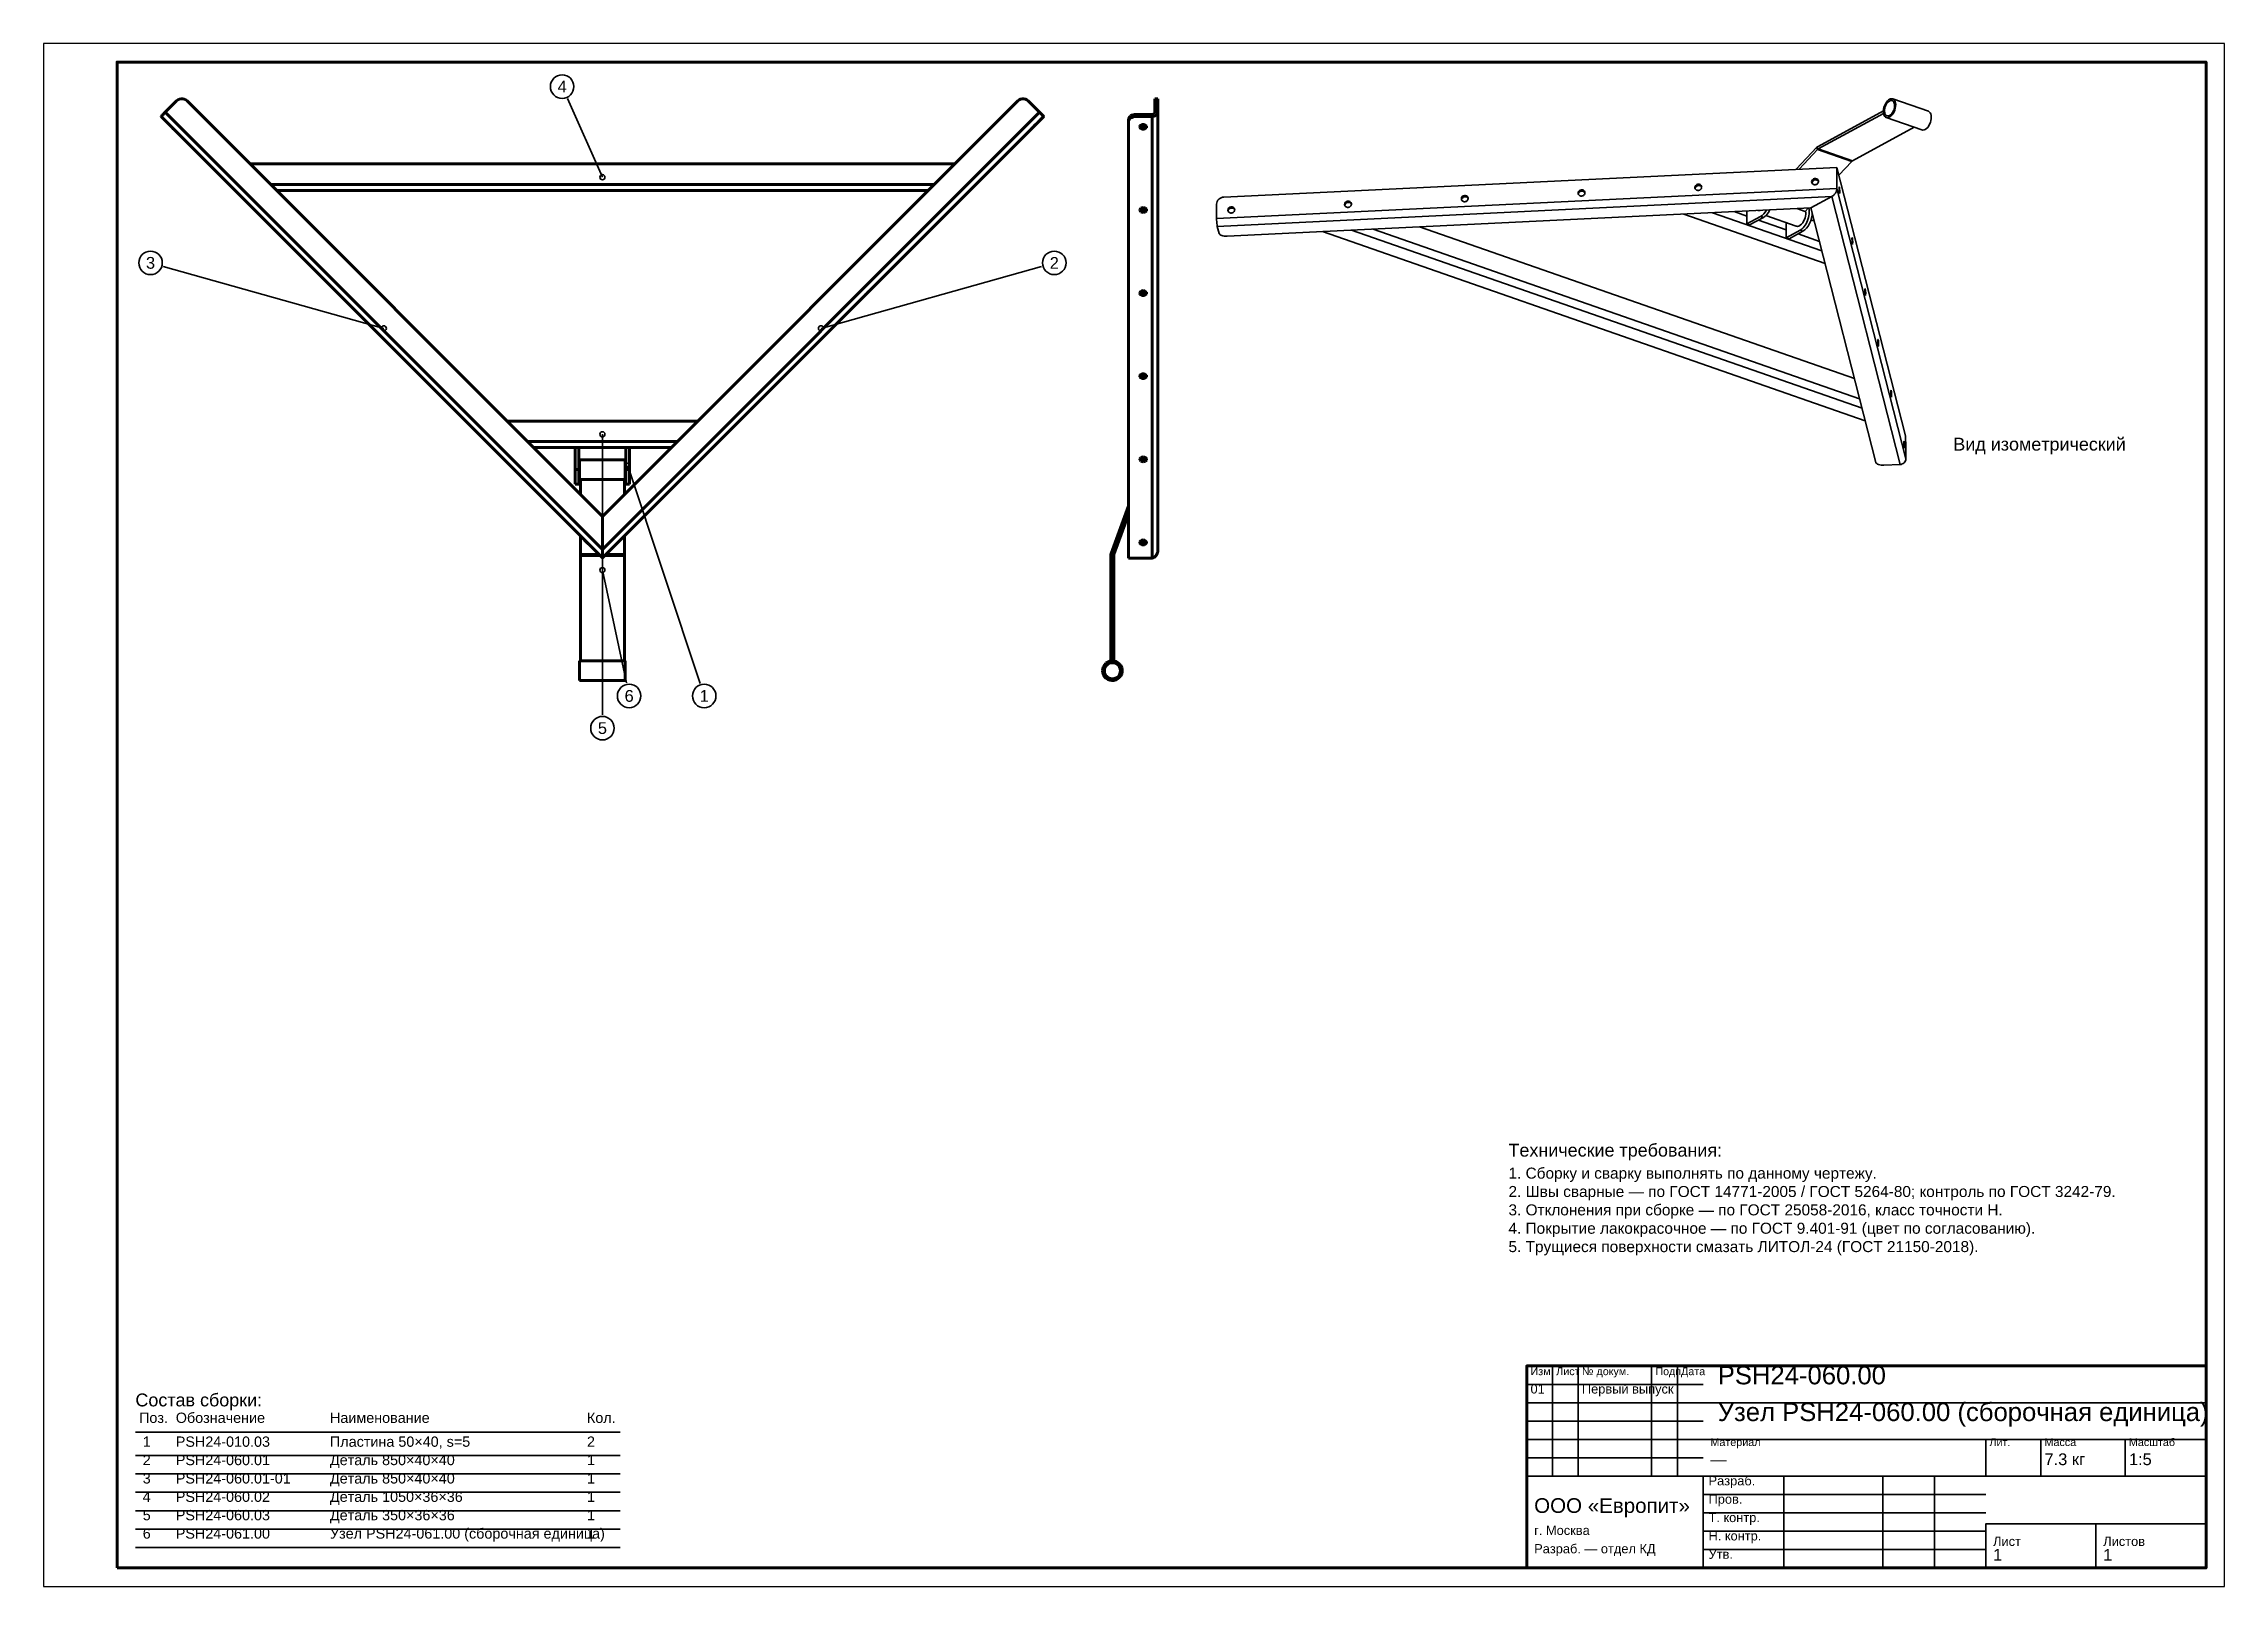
# Model space of a CAD drawing. Header units: millimetres. Extents: x 0 to 594, y 0 to 420.
import ezdxf
from ezdxf.enums import TextEntityAlignment as Align

# ---------------------------------------------------------------- set-up
doc = ezdxf.new("R2010")
doc.units = ezdxf.units.MM
doc.styles.add('GOST', font='Arial')

msp = doc.modelspace()

# ---------------------------------------------------------------- texts
at = {"color": 7, "style": 'GOST'}
for s, p in [('4', (141.23, 408.3)), ('3', (29.12, 360.32)), ('2', (275.29, 360.32)), ('6', (159.49, 242.42)), ('1', (179.93, 242.41)), ('5', (152.21, 233.64))]:
    msp.add_text(s, height=3.2, dxfattribs=at).set_placement(p, align=Align.MIDDLE)
at = {"color": 3, "style": 'GOST'}
for s, height, p in [('Вид изометрический', 3.5, (520.16, 309.21)), ('Технические требования:', 3.5, (399, 117)), ('1. Сборку и сварку выполнять по данному чертежу.', 3, (399, 111)), ('2. Швы сварные — по ГОСТ 14771-2005 / ГОСТ 5264-80; контроль по ГОСТ 3242-79.', 3, (399, 106)), ('3. Отклонения при сборке — по ГОСТ 25058-2016, класс точности Н.', 3, (399, 101)), ('4. Покрытие лакокрасочное — по ГОСТ 9.401-91 (цвет по согласованию).', 3, (399, 96)), ('5. Трущиеся поверхности смазать ЛИТОЛ-24 (ГОСТ 21150-2018).', 3, (399, 91)), ('Изм.', 2.1, (405, 57.5)), ('Лист', 2.1, (412, 57.5)), ('№ докум.', 2.1, (419, 57.5)), ('Подп.', 2.1, (439, 57.5)), ('Дата', 2.1, (446, 57.5)), ('PSH24-060.00', 5, (456, 55)), ('01', 2.5, (405, 52.5)), ('Первый выпуск', 2.5, (419, 52.5)), ('Состав сборки:', 3.5, (25, 49)), ('Узел PSH24-060.00 (сборочная единица)', 5, (456, 45)), ('Поз.', 2.8, (26, 44.5)), ('Обозначение', 2.8, (36, 44.5)), ('Наименование', 2.8, (78, 44.5)), ('Кол.', 2.8, (148, 44.5)), ('2', 2.8, (27, 33)), ('1', 2.8, (27, 38)), ('PSH24-010.03', 2.8, (36, 38)), ('PSH24-060.01', 2.8, (36, 33)), ('Деталь 850×40×40', 2.8, (78, 33)), ('Пластина 50×40, s=5', 2.8, (78, 38)), ('2', 2.8, (148, 38)), ('1', 2.8, (148, 33)), ('Материал', 2.1, (454, 38.2)), ('Лит.', 2.1, (530, 38.2)), ('7.3 кг', 3.2, (545, 33)), ('Масса', 2.1, (545, 38.2)), ('Масштаб', 2.1, (568, 38.2)), ('1:5', 3.2, (568, 33)), ('3', 2.8, (27, 28)), ('PSH24-060.01-01', 2.8, (36, 28)), ('Деталь 850×40×40', 2.8, (78, 28)), ('1', 2.8, (148, 28)), ('Разраб.', 2.5, (453.5, 27.5)), ('—', 3.2, (454, 33)), ('4', 2.8, (27, 23)), ('PSH24-060.02', 2.8, (36, 23)), ('Деталь 1050×36×36', 2.8, (78, 23)), ('1', 2.8, (148, 23)), ('ООО «Европит»', 4, (406, 20)), ('Пров.', 2.5, (453.5, 22.5)), ('5', 2.8, (27, 18)), ('PSH24-060.03', 2.8, (36, 18)), ('Деталь 350×36×36', 2.8, (78, 18)), ('1', 2.8, (148, 18)), ('Т. контр.', 2.5, (453.5, 17.5)), ('6', 2.8, (27, 13)), ('PSH24-061.00', 2.8, (36, 13)), ('Узел PSH24-061.00 (сборочная единица)', 2.8, (78, 13)), ('1', 2.8, (148, 13)), ('г. Москва', 2.5, (406, 14)), ('Н. контр.', 2.5, (453.5, 12.5)), ('Лист', 2.5, (531, 11)), ('Листов', 2.5, (561, 11)), ('Разраб. — отдел КД', 2.5, (406, 9)), ('Утв.', 2.5, (453.5, 7.5)), ('1', 3.2, (531, 7)), ('1', 3.2, (561, 7))]:
    msp.add_text(s, height=height, dxfattribs=at).set_placement(p)

# ---------------------------------------------------------------- linework, layer by layer
at = {"color": 1, "lineweight": 70}
for p, q in [((33.13, 401.32), (36.24, 404.43)), ((36.24, 404.43), (36.59, 404.71)), ((36.59, 404.71), (37, 404.9)), ((37, 404.9), (37.43, 405)), ((37.43, 405), (37.88, 405)), ((37.88, 405), (38.32, 404.9)), ((38.32, 404.9), (38.72, 404.71)), ((38.72, 404.71), (39.07, 404.43)), ((152.21, 291.29), (39.07, 404.43)), ((152.21, 291.29), (265.35, 404.43)), ((265.7, 404.71), (265.35, 404.43)), ((266.1, 404.9), (265.7, 404.71)), ((266.54, 405), (266.1, 404.9)), ((266.98, 405), (266.54, 405)), ((267.42, 404.9), (266.98, 405)), ((267.82, 404.71), (267.42, 404.9)), ((268.17, 404.43), (267.82, 404.71)), ((271.28, 401.32), (268.17, 404.43)), ((302.71, 405), (302.71, 405)), ((302.71, 405), (302.71, 404.99)), ((302.71, 405), (303.51, 405)), ((302.71, 404.99), (302.71, 404.97)), ((302.71, 404.97), (302.71, 404.95)), ((302.71, 404.95), (302.71, 404.92)), ((302.71, 404.92), (302.71, 404.89)), ((302.71, 404.89), (302.71, 404.85)), ((302.71, 404.85), (302.71, 404.8)), ((302.71, 404.8), (302.71, 404.75)), ((302.71, 404.75), (302.71, 404.69)), ((302.71, 404.69), (302.71, 404.63)), ((302.71, 404.63), (302.71, 404.56)), ((302.71, 404.56), (302.71, 404.49)), ((302.71, 404.49), (302.71, 404.41)), ((302.71, 404.41), (302.71, 401.3)), ((302.71, 404.41), (303.51, 404.41)), ((303.51, 404.99), (303.51, 405)), ((303.51, 405), (303.51, 405)), ((303.51, 404.97), (303.51, 404.99)), ((303.51, 404.95), (303.51, 404.97)), ((303.51, 404.92), (303.51, 404.95)), ((303.51, 404.89), (303.51, 404.92)), ((303.51, 404.85), (303.51, 404.89)), ((303.51, 404.8), (303.51, 404.85)), ((303.51, 404.75), (303.51, 404.8)), ((303.51, 404.69), (303.51, 404.75)), ((303.51, 404.63), (303.51, 404.69)), ((303.51, 404.56), (303.51, 404.63)), ((303.51, 404.49), (303.51, 404.56)), ((303.51, 404.41), (303.51, 404.49)), ((303.51, 401.3), (303.51, 404.41)), ((32, 400.18), (32.01, 400.19)), ((32.01, 400.18), (32, 400.18)), ((32, 400.18), (152.21, 279.98)), ((32.01, 400.19), (32.03, 400.21)), ((32.04, 400.15), (32.01, 400.18)), ((32.03, 400.21), (32.06, 400.25)), ((32.08, 400.1), (32.04, 400.15)), ((32.06, 400.25), (32.11, 400.3)), ((32.14, 400.04), (32.08, 400.1)), ((32.11, 400.3), (32.17, 400.36)), ((32.22, 399.97), (32.14, 400.04)), ((32.17, 400.36), (32.25, 400.43)), ((32.31, 399.88), (32.22, 399.97)), ((32.25, 400.43), (32.33, 400.52)), ((32.41, 399.77), (32.31, 399.88)), ((32.33, 400.52), (32.43, 400.61)), ((32.53, 399.65), (32.41, 399.77)), ((32.43, 400.61), (32.53, 400.71)), ((32.53, 400.71), (32.64, 400.82)), ((32.66, 399.52), (32.53, 399.65)), ((32.64, 400.82), (32.76, 400.94)), ((32.8, 399.38), (32.66, 399.52)), ((32.76, 400.94), (32.88, 401.06)), ((32.95, 399.24), (32.8, 399.38)), ((32.88, 401.06), (33, 401.19)), ((33.1, 399.08), (32.95, 399.24)), ((33, 401.19), (33.13, 401.32)), ((33.26, 398.93), (33.1, 399.08)), ((33.13, 401.32), (152.21, 282.24)), ((33.41, 398.77), (33.26, 398.93)), ((34.16, 398.02), (34.18, 398)), ((34.18, 398), (34.23, 397.95)), ((271.28, 401.32), (152.21, 282.24)), ((272.42, 400.18), (152.21, 279.98)), ((270.24, 398), (270.19, 397.95)), ((270.25, 398.02), (270.24, 398)), ((271, 398.77), (271.16, 398.93)), ((271.16, 398.93), (271.32, 399.08)), ((271.41, 401.19), (271.28, 401.32)), ((271.32, 399.08), (271.47, 399.24)), ((271.54, 401.06), (271.41, 401.19)), ((271.47, 399.24), (271.62, 399.38)), ((271.66, 400.94), (271.54, 401.06)), ((271.62, 399.38), (271.75, 399.52)), ((271.78, 400.82), (271.66, 400.94)), ((271.75, 399.52), (271.88, 399.65)), ((271.89, 400.71), (271.78, 400.82)), ((271.88, 399.65), (272, 399.77)), ((271.99, 400.61), (271.89, 400.71)), ((272.08, 400.52), (271.99, 400.61)), ((272, 399.77), (272.11, 399.88)), ((272.17, 400.43), (272.08, 400.52)), ((272.11, 399.88), (272.2, 399.97)), ((272.24, 400.36), (272.17, 400.43)), ((272.2, 399.97), (272.28, 400.04)), ((272.3, 400.3), (272.24, 400.36)), ((272.28, 400.04), (272.34, 400.1)), ((272.35, 400.25), (272.3, 400.3)), ((272.34, 400.1), (272.38, 400.15)), ((272.39, 400.21), (272.35, 400.25)), ((272.38, 400.15), (272.41, 400.18)), ((272.41, 400.19), (272.39, 400.21)), ((272.42, 400.18), (272.41, 400.19)), ((272.41, 400.18), (272.42, 400.18)), ((295.54, 399.6), (295.51, 399.32)), ((295.51, 399.32), (295.51, 398.76)), ((295.51, 398.76), (295.54, 399.03)), ((295.51, 279.96), (295.51, 398.76)), ((295.66, 399.86), (295.54, 399.6)), ((295.54, 399.03), (295.66, 399.3)), ((295.84, 400.11), (295.66, 399.86)), ((295.66, 399.3), (295.84, 399.54)), ((296.09, 400.32), (295.84, 400.11)), ((295.84, 399.54), (296.09, 399.76)), ((296.4, 400.5), (296.09, 400.32)), ((296.09, 399.76), (296.4, 399.93)), ((296.74, 400.63), (296.4, 400.5)), ((296.4, 399.93), (296.74, 400.06)), ((297.12, 400.71), (296.74, 400.63)), ((296.74, 400.06), (297.12, 400.14)), ((297.51, 400.74), (297.12, 400.71)), ((297.12, 400.14), (297.51, 400.17)), ((301.91, 400.74), (297.51, 400.74)), ((297.51, 400.17), (297.51, 400.74)), ((297.51, 400.17), (301.91, 400.17)), ((299.15, 397.96), (299.51, 398.01)), ((299.51, 398.01), (299.87, 397.96)), ((302.21, 400.78), (301.91, 400.74)), ((301.91, 400.17), (302.22, 400.19)), ((301.91, 400.17), (301.91, 279.96)), ((302.47, 400.9), (302.21, 400.78)), ((302.22, 400.19), (302.52, 400.26)), ((302.65, 401.09), (302.47, 400.9)), ((302.52, 400.26), (302.8, 400.36)), ((302.71, 401.3), (302.65, 401.09)), ((302.8, 400.36), (303.04, 400.5)), ((303.04, 400.5), (303.24, 400.67)), ((303.24, 400.67), (303.38, 400.87)), ((303.38, 400.87), (303.48, 401.08)), ((303.48, 401.08), (303.51, 401.3)), ((303.51, 401.3), (303.51, 282.23)), ((34.23, 397.95), (34.31, 397.88)), ((34.31, 397.88), (34.41, 397.77)), ((34.41, 397.77), (34.54, 397.64)), ((34.54, 397.64), (34.68, 397.5)), ((34.68, 397.5), (34.83, 397.36)), ((34.83, 397.36), (34.98, 397.21)), ((34.98, 397.21), (35.12, 397.07)), ((35.12, 397.07), (35.24, 396.94)), ((35.24, 396.94), (35.35, 396.84)), ((35.35, 396.84), (35.43, 396.76)), ((35.43, 396.76), (35.48, 396.71)), ((35.48, 396.71), (35.49, 396.69)), ((268.94, 396.71), (268.92, 396.69)), ((268.99, 396.76), (268.94, 396.71)), ((269.07, 396.84), (268.99, 396.76)), ((269.17, 396.94), (269.07, 396.84)), ((269.3, 397.07), (269.17, 396.94)), ((269.44, 397.21), (269.3, 397.07)), ((269.59, 397.36), (269.44, 397.21)), ((269.74, 397.5), (269.59, 397.36)), ((269.88, 397.64), (269.74, 397.5)), ((270, 397.77), (269.88, 397.64)), ((270.11, 397.88), (270, 397.77)), ((270.19, 397.95), (270.11, 397.88)), ((298.57, 397.34), (298.58, 397.47)), ((298.58, 397.21), (298.57, 397.34)), ((298.58, 397.47), (298.64, 397.6)), ((298.64, 397.09), (298.58, 397.21)), ((298.64, 397.6), (298.84, 397.81)), ((298.84, 396.87), (298.64, 397.09)), ((298.66, 397.63), (298.8, 397.47)), ((298.8, 397.47), (299, 397.35)), ((298.84, 397.81), (299.15, 397.96)), ((299.15, 396.73), (298.84, 396.87)), ((299, 397.35), (299.24, 397.27)), ((299.51, 396.68), (299.15, 396.73)), ((299.24, 397.27), (299.51, 397.24)), ((299.51, 397.24), (299.77, 397.27)), ((299.87, 396.73), (299.51, 396.68)), ((299.77, 397.27), (300.01, 397.35)), ((299.87, 397.96), (300.17, 397.81)), ((300.17, 396.87), (299.87, 396.73)), ((300.01, 397.35), (300.21, 397.47)), ((300.17, 397.81), (300.37, 397.6)), ((300.37, 397.09), (300.17, 396.87)), ((300.21, 397.47), (300.36, 397.63)), ((300.37, 397.6), (300.43, 397.47)), ((300.43, 397.21), (300.37, 397.09)), ((300.43, 397.47), (300.45, 397.34)), ((300.45, 397.34), (300.43, 397.21)), ((56.26, 387.24), (248.16, 387.24)), ((242.56, 381.64), (61.86, 381.64)), ((240.96, 380.04), (63.46, 380.04)), ((298.57, 374.72), (298.58, 374.85)), ((298.58, 374.59), (298.57, 374.72)), ((298.58, 374.85), (298.64, 374.97)), ((298.64, 374.46), (298.58, 374.59)), ((298.64, 374.97), (298.84, 375.19)), ((298.84, 374.25), (298.64, 374.46)), ((298.66, 375), (298.8, 374.84)), ((298.8, 374.84), (299, 374.72)), ((298.84, 375.19), (299.15, 375.33)), ((299.15, 374.1), (298.84, 374.25)), ((299, 374.72), (299.24, 374.64)), ((299.15, 375.33), (299.51, 375.38)), ((299.24, 374.64), (299.51, 374.62)), ((299.51, 375.38), (299.87, 375.33)), ((299.51, 374.62), (299.77, 374.64)), ((299.77, 374.64), (300.01, 374.72)), ((299.87, 375.33), (300.17, 375.19)), ((300.17, 374.25), (299.87, 374.1)), ((300.01, 374.72), (300.21, 374.84)), ((300.17, 375.19), (300.37, 374.97)), ((300.37, 374.46), (300.17, 374.25)), ((300.21, 374.84), (300.36, 375)), ((300.37, 374.97), (300.43, 374.85)), ((300.43, 374.59), (300.37, 374.46)), ((300.43, 374.85), (300.45, 374.72)), ((300.45, 374.72), (300.43, 374.59)), ((299.51, 374.05), (299.15, 374.1)), ((299.87, 374.1), (299.51, 374.05)), ((223.69, 351.45), (223.67, 351.44)), ((223.73, 351.5), (223.69, 351.45)), ((223.81, 351.58), (223.73, 351.5)), ((223.92, 351.69), (223.81, 351.58)), ((224.04, 351.81), (223.92, 351.69)), ((224.19, 351.95), (224.04, 351.81)), ((224.33, 352.1), (224.19, 351.95)), ((224.48, 352.25), (224.33, 352.1)), ((224.62, 352.39), (224.48, 352.25)), ((224.75, 352.52), (224.62, 352.39)), ((224.85, 352.62), (224.75, 352.52)), ((224.93, 352.7), (224.85, 352.62)), ((224.98, 352.75), (224.93, 352.7)), ((225, 352.77), (224.98, 352.75)), ((298.57, 352.09), (298.58, 352.22)), ((298.58, 351.96), (298.57, 352.09)), ((298.58, 352.22), (298.64, 352.34)), ((298.64, 351.83), (298.58, 351.96)), ((298.64, 352.34), (298.84, 352.56)), ((298.84, 351.62), (298.64, 351.83)), ((298.66, 352.37), (298.8, 352.21)), ((298.8, 352.21), (299, 352.09)), ((298.84, 352.56), (299.15, 352.7)), ((299.15, 351.47), (298.84, 351.62)), ((299, 352.09), (299.24, 352.02)), ((299.15, 352.7), (299.51, 352.75)), ((299.51, 351.42), (299.15, 351.47)), ((299.24, 352.02), (299.51, 351.99)), ((299.51, 352.75), (299.87, 352.7)), ((299.51, 351.99), (299.77, 352.02)), ((299.87, 351.47), (299.51, 351.42)), ((299.77, 352.02), (300.01, 352.09)), ((299.87, 352.7), (300.17, 352.56)), ((300.17, 351.62), (299.87, 351.47)), ((300.01, 352.09), (300.21, 352.21)), ((300.17, 352.56), (300.37, 352.34)), ((300.37, 351.83), (300.17, 351.62)), ((300.21, 352.21), (300.36, 352.37)), ((300.37, 352.34), (300.43, 352.22)), ((300.43, 351.96), (300.37, 351.83)), ((300.43, 352.22), (300.45, 352.09)), ((300.45, 352.09), (300.43, 351.96)), ((298.57, 329.46), (298.58, 329.59)), ((298.58, 329.33), (298.57, 329.46)), ((298.58, 329.59), (298.64, 329.72)), ((298.64, 329.21), (298.58, 329.33)), ((298.64, 329.72), (298.84, 329.93)), ((298.84, 328.99), (298.64, 329.21)), ((298.66, 329.74), (298.8, 329.59)), ((298.8, 329.59), (299, 329.47)), ((298.84, 329.93), (299.15, 330.07)), ((299.15, 328.85), (298.84, 328.99)), ((299, 329.47), (299.24, 329.39)), ((299.15, 330.07), (299.51, 330.13)), ((299.51, 328.8), (299.15, 328.85)), ((299.24, 329.39), (299.51, 329.36)), ((299.51, 330.13), (299.87, 330.07)), ((299.51, 329.36), (299.77, 329.39)), ((299.87, 328.85), (299.51, 328.8)), ((299.77, 329.39), (300.01, 329.47)), ((299.87, 330.07), (300.17, 329.93)), ((300.17, 328.99), (299.87, 328.85)), ((300.01, 329.47), (300.21, 329.59)), ((300.17, 329.93), (300.37, 329.72)), ((300.37, 329.21), (300.17, 328.99)), ((300.21, 329.59), (300.36, 329.74)), ((300.37, 329.72), (300.43, 329.59)), ((300.43, 329.33), (300.37, 329.21)), ((300.43, 329.59), (300.45, 329.46)), ((300.45, 329.46), (300.43, 329.33)), ((126.26, 317.24), (178.16, 317.24)), ((172.56, 311.64), (131.86, 311.64)), ((144.81, 310.04), (133.46, 310.04)), ((145.81, 310.04), (144.81, 310.04)), ((144.81, 304.04), (144.81, 310.04)), ((158.61, 310.04), (145.81, 310.04)), ((145.81, 304.04), (145.81, 310.04)), ((159.61, 310.04), (158.61, 310.04)), ((158.61, 304.04), (158.61, 310.04)), ((170.96, 310.04), (159.61, 310.04)), ((159.61, 304.04), (159.61, 310.04)), ((144.81, 303.59), (144.81, 304.04)), ((145.81, 304.04), (144.81, 304.04)), ((144.81, 303.15), (144.81, 303.59)), ((144.81, 302.72), (144.81, 303.15)), ((145.81, 303.59), (145.81, 304.04)), ((145.81, 303.15), (145.81, 303.59)), ((145.81, 302.72), (145.81, 303.15)), ((146.01, 306.73), (146.01, 306.7)), ((146.01, 306.73), (158.41, 306.73)), ((146.01, 306.7), (146.01, 306.63)), ((146.01, 306.63), (146.01, 306.5)), ((146.01, 306.5), (146.01, 306.33)), ((146.01, 306.33), (146.01, 306.12)), ((146.01, 306.12), (146.01, 305.87)), ((146.01, 305.87), (146.01, 305.58)), ((146.01, 305.58), (146.01, 305.27)), ((146.01, 305.27), (146.01, 304.93)), ((146.01, 304.93), (146.01, 304.57)), ((146.01, 304.57), (146.01, 304.21)), ((146.01, 304.21), (146.01, 303.84)), ((146.01, 303.84), (146.01, 303.47)), ((146.01, 303.47), (146.01, 303.12)), ((146.01, 303.12), (146.01, 302.9)), ((158.41, 306.7), (158.41, 306.73)), ((158.41, 306.63), (158.41, 306.7)), ((158.41, 306.5), (158.41, 306.63)), ((158.41, 306.33), (158.41, 306.5)), ((158.41, 306.12), (158.41, 306.33)), ((158.41, 305.87), (158.41, 306.12)), ((158.41, 305.58), (158.41, 305.87)), ((158.41, 305.27), (158.41, 305.58)), ((158.41, 304.93), (158.41, 305.27)), ((158.41, 304.57), (158.41, 304.93)), ((158.41, 304.21), (158.41, 304.57)), ((158.41, 303.84), (158.41, 304.21)), ((158.41, 303.47), (158.41, 303.84)), ((158.41, 303.12), (158.41, 303.47)), ((158.41, 302.9), (158.41, 303.12)), ((158.61, 303.59), (158.61, 304.04)), ((159.61, 304.04), (158.61, 304.04)), ((158.61, 303.15), (158.61, 303.59)), ((158.61, 302.72), (158.61, 303.15)), ((159.61, 303.59), (159.61, 304.04)), ((159.61, 303.15), (159.61, 303.59)), ((159.61, 302.72), (159.61, 303.15)), ((298.57, 306.83), (298.58, 306.96)), ((298.58, 306.7), (298.57, 306.83)), ((298.58, 306.96), (298.64, 307.09)), ((298.64, 306.58), (298.58, 306.7)), ((298.64, 307.09), (298.84, 307.3)), ((298.84, 306.36), (298.64, 306.58)), ((298.66, 307.12), (298.8, 306.96)), ((298.8, 306.96), (299, 306.84)), ((298.84, 307.3), (299.15, 307.45)), ((299.15, 306.22), (298.84, 306.36)), ((299, 306.84), (299.24, 306.76)), ((299.15, 307.45), (299.51, 307.5)), ((299.51, 306.17), (299.15, 306.22)), ((299.24, 306.76), (299.51, 306.73)), ((299.51, 307.5), (299.87, 307.45)), ((299.51, 306.73), (299.77, 306.76)), ((299.87, 306.22), (299.51, 306.17)), ((299.77, 306.76), (300.01, 306.84)), ((299.87, 307.45), (300.17, 307.3)), ((300.17, 306.36), (299.87, 306.22)), ((300.01, 306.84), (300.21, 306.96)), ((300.17, 307.3), (300.37, 307.09)), ((300.37, 306.58), (300.17, 306.36)), ((300.21, 306.96), (300.36, 307.12)), ((300.37, 307.09), (300.43, 306.96)), ((300.43, 306.7), (300.37, 306.58)), ((300.43, 306.96), (300.45, 306.83)), ((300.45, 306.83), (300.43, 306.7)), ((144.81, 302.3), (144.81, 302.72)), ((144.81, 301.91), (144.81, 302.3)), ((144.81, 301.54), (144.81, 301.91)), ((144.81, 301.21), (144.81, 301.54)), ((144.81, 300.91), (144.81, 301.21)), ((144.81, 300.65), (144.81, 300.91)), ((144.81, 300.43), (144.81, 300.65)), ((144.81, 300.26), (144.81, 300.43)), ((144.81, 300.14), (144.81, 300.26)), ((144.81, 300.06), (144.81, 300.14)), ((144.81, 300.04), (144.81, 300.06)), ((145.81, 300.04), (144.81, 300.04)), ((145.81, 302.3), (145.81, 302.72)), ((145.81, 301.91), (145.81, 302.3)), ((145.81, 301.54), (145.81, 301.91)), ((145.81, 301.21), (145.81, 301.54)), ((145.81, 300.91), (145.81, 301.21)), ((145.81, 300.65), (145.81, 300.91)), ((145.81, 300.43), (145.81, 300.65)), ((145.81, 300.26), (145.81, 300.43)), ((145.81, 300.14), (145.81, 300.26)), ((145.81, 300.06), (145.81, 300.14)), ((145.81, 300.04), (145.81, 300.06)), ((146.01, 302.9), (146.01, 302.69)), ((146.01, 302.69), (146.01, 302.5)), ((146.01, 302.5), (146.01, 302.31)), ((146.01, 302.31), (146.01, 302.14)), ((146.01, 302.14), (146.01, 301.98)), ((146.01, 301.98), (146.01, 301.84)), ((146.01, 301.84), (146.01, 301.71)), ((146.01, 301.71), (146.01, 301.6)), ((146.01, 301.6), (146.01, 301.51)), ((146.01, 301.51), (146.01, 301.44)), ((146.01, 301.44), (146.01, 301.39)), ((146.01, 301.39), (146.01, 301.36)), ((146.01, 301.36), (146.01, 301.35)), ((146.01, 301.35), (158.41, 301.35)), ((146.21, 301.35), (146.21, 297.29)), ((158.21, 297.29), (158.21, 301.35)), ((158.41, 302.69), (158.41, 302.9)), ((158.41, 302.5), (158.41, 302.69)), ((158.41, 302.31), (158.41, 302.5)), ((158.41, 302.14), (158.41, 302.31)), ((158.41, 301.98), (158.41, 302.14)), ((158.41, 301.84), (158.41, 301.98)), ((158.41, 301.71), (158.41, 301.84)), ((158.41, 301.6), (158.41, 301.71)), ((158.41, 301.51), (158.41, 301.6)), ((158.41, 301.44), (158.41, 301.51)), ((158.41, 301.39), (158.41, 301.44)), ((158.41, 301.36), (158.41, 301.39)), ((158.41, 301.35), (158.41, 301.36)), ((158.61, 302.3), (158.61, 302.72)), ((158.61, 301.91), (158.61, 302.3)), ((158.61, 301.54), (158.61, 301.91)), ((158.61, 301.21), (158.61, 301.54)), ((158.61, 300.91), (158.61, 301.21)), ((158.61, 300.65), (158.61, 300.91)), ((158.61, 300.43), (158.61, 300.65)), ((158.61, 300.26), (158.61, 300.43)), ((158.61, 300.14), (158.61, 300.26)), ((158.61, 300.06), (158.61, 300.14)), ((158.61, 300.04), (158.61, 300.06)), ((159.61, 300.04), (158.61, 300.04)), ((159.61, 302.3), (159.61, 302.72)), ((159.61, 301.91), (159.61, 302.3)), ((159.61, 301.54), (159.61, 301.91)), ((159.61, 301.21), (159.61, 301.54)), ((159.61, 300.91), (159.61, 301.21)), ((159.61, 300.65), (159.61, 300.91)), ((159.61, 300.43), (159.61, 300.65)), ((159.61, 300.26), (159.61, 300.43)), ((159.61, 300.14), (159.61, 300.26)), ((159.61, 300.06), (159.61, 300.14)), ((159.61, 300.04), (159.61, 300.06)), ((152.21, 282.24), (152.21, 291.29)), ((152.21, 282.24), (152.21, 291.29)), ((290.79, 281.22), (295.51, 294.19)), ((295.51, 291.85), (291.54, 280.95)), ((303.51, 282.23), (303.51, 291.28)), ((146.21, 285.98), (146.21, 280.96)), ((158.21, 280.96), (158.21, 285.98)), ((146.21, 280.96), (146.21, 280.94)), ((151.22, 280.96), (146.21, 280.96)), ((146.21, 280.94), (146.21, 280.93)), ((146.21, 280.93), (146.21, 280.91)), ((146.21, 280.91), (146.21, 280.89)), ((146.21, 280.89), (146.21, 280.87)), ((146.21, 280.87), (146.21, 280.85)), ((146.21, 280.85), (146.21, 280.83)), ((146.21, 280.83), (146.21, 280.81)), ((146.21, 280.81), (146.21, 280.79)), ((146.21, 280.79), (146.21, 280.77)), ((146.21, 280.77), (146.21, 280.75)), ((146.21, 280.75), (146.21, 280.73)), ((146.21, 280.73), (146.21, 280.71)), ((146.21, 280.71), (146.21, 280.69)), ((146.21, 280.69), (146.21, 251.97)), ((151.49, 280.69), (146.21, 280.69)), ((147.3, 284.88), (147.32, 284.87)), ((147.32, 284.87), (147.37, 284.82)), ((147.37, 284.82), (147.45, 284.74)), ((147.45, 284.74), (147.55, 284.63)), ((147.55, 284.63), (147.68, 284.51)), ((147.68, 284.51), (147.82, 284.37)), ((147.82, 284.37), (147.97, 284.22)), ((147.97, 284.22), (148.11, 284.07)), ((148.11, 284.07), (148.25, 283.93)), ((148.25, 283.93), (148.38, 283.8)), ((148.38, 283.8), (148.49, 283.7)), ((148.49, 283.7), (148.56, 283.62)), ((148.56, 283.62), (148.61, 283.57)), ((148.61, 283.57), (148.63, 283.55)), ((152.21, 281.99), (152.21, 282.24)), ((152.21, 282.24), (152.21, 282.11)), ((152.21, 281.99), (152.21, 282.24)), ((152.21, 282.24), (152.21, 282.11)), ((152.21, 282.11), (152.21, 281.99)), ((152.21, 282.11), (152.21, 281.99)), ((152.21, 281.74), (152.21, 281.99)), ((152.21, 281.99), (152.21, 281.87)), ((152.21, 281.74), (152.21, 281.99)), ((152.21, 281.99), (152.21, 281.87)), ((152.21, 281.87), (152.21, 281.75)), ((152.21, 281.87), (152.21, 281.75)), ((152.21, 281.75), (152.21, 281.64)), ((152.21, 281.75), (152.21, 281.64)), ((152.21, 281.49), (152.21, 281.74)), ((152.21, 281.49), (152.21, 281.74)), ((152.21, 281.64), (152.21, 281.53)), ((152.21, 281.64), (152.21, 281.53)), ((152.21, 281.53), (152.21, 281.44)), ((152.21, 281.53), (152.21, 281.44)), ((152.21, 281.26), (152.21, 281.49)), ((152.21, 281.26), (152.21, 281.49)), ((152.21, 281.44), (152.21, 281.35)), ((152.21, 281.44), (152.21, 281.35)), ((152.21, 281.35), (152.21, 281.28)), ((152.21, 281.35), (152.21, 281.28)), ((152.21, 281.28), (152.21, 281.22)), ((152.21, 281.28), (152.21, 281.22)), ((152.21, 281.03), (152.21, 281.26)), ((152.21, 281.03), (152.21, 281.26)), ((152.21, 281.22), (152.21, 281.17)), ((152.21, 281.22), (152.21, 281.17)), ((152.21, 281.17), (152.21, 281.14)), ((152.21, 281.17), (152.21, 281.14)), ((152.21, 281.14), (152.21, 281.11)), ((152.21, 281.14), (152.21, 281.11)), ((152.21, 281.11), (152.21, 281.11)), ((152.21, 281.11), (152.21, 281.11)), ((152.21, 280.83), (152.21, 281.03)), ((152.21, 280.83), (152.21, 281.03)), ((152.21, 280.64), (152.21, 280.83)), ((152.21, 280.64), (152.21, 280.83)), ((152.21, 280.47), (152.21, 280.64)), ((152.21, 280.47), (152.21, 280.64)), ((152.21, 280.32), (152.21, 280.47)), ((152.21, 280.32), (152.21, 280.47)), ((152.21, 280.2), (152.21, 280.32)), ((152.21, 280.2), (152.21, 280.32)), ((152.21, 280.1), (152.21, 280.2)), ((152.21, 280.1), (152.21, 280.2)), ((152.21, 280.03), (152.21, 280.1)), ((152.21, 280.03), (152.21, 280.1)), ((152.21, 279.99), (152.21, 280.03)), ((152.21, 279.99), (152.21, 280.03)), ((152.21, 279.98), (152.21, 279.99)), ((152.21, 279.98), (152.21, 279.99)), ((158.21, 280.69), (152.92, 280.69)), ((158.21, 280.96), (153.2, 280.96)), ((158.21, 280.94), (158.21, 280.96)), ((158.21, 280.93), (158.21, 280.94)), ((158.21, 280.91), (158.21, 280.93)), ((158.21, 280.89), (158.21, 280.91)), ((158.21, 280.87), (158.21, 280.89)), ((158.21, 280.85), (158.21, 280.87)), ((158.21, 280.83), (158.21, 280.85)), ((158.21, 280.81), (158.21, 280.83)), ((158.21, 280.79), (158.21, 280.81)), ((158.21, 280.77), (158.21, 280.79)), ((158.21, 280.75), (158.21, 280.77)), ((158.21, 280.73), (158.21, 280.75)), ((158.21, 280.71), (158.21, 280.73)), ((158.21, 280.69), (158.21, 280.71)), ((158.21, 251.97), (158.21, 280.69)), ((290.69, 280.68), (290.72, 280.95)), ((290.71, 251.96), (290.69, 280.68)), ((290.72, 280.95), (290.79, 281.22)), ((291.54, 280.95), (290.79, 281.22)), ((291.54, 280.95), (291.49, 280.68)), ((291.49, 280.68), (291.51, 251.96)), ((295.51, 279.96), (301.91, 279.96)), ((295.51, 279.96), (301.91, 279.96)), ((298.57, 284.21), (298.58, 284.34)), ((298.58, 284.08), (298.57, 284.21)), ((298.58, 284.34), (298.64, 284.46)), ((298.64, 283.95), (298.58, 284.08)), ((298.64, 284.46), (298.84, 284.68)), ((298.84, 283.74), (298.64, 283.95)), ((298.66, 284.49), (298.8, 284.33)), ((298.8, 284.33), (299, 284.21)), ((298.84, 284.68), (299.15, 284.82)), ((299.15, 283.59), (298.84, 283.74)), ((299, 284.21), (299.24, 284.13)), ((299.15, 284.82), (299.51, 284.87)), ((299.51, 283.54), (299.15, 283.59)), ((299.24, 284.13), (299.51, 284.11)), ((299.51, 284.87), (299.87, 284.82)), ((299.51, 284.11), (299.77, 284.13)), ((299.87, 283.59), (299.51, 283.54)), ((299.77, 284.13), (300.01, 284.21)), ((299.87, 284.82), (300.17, 284.68)), ((300.17, 283.74), (299.87, 283.59)), ((300.01, 284.21), (300.21, 284.33)), ((300.17, 284.68), (300.37, 284.46)), ((300.37, 283.95), (300.17, 283.74)), ((300.21, 284.33), (300.36, 284.49)), ((300.37, 284.46), (300.43, 284.34)), ((300.43, 284.08), (300.37, 283.95)), ((300.43, 284.34), (300.45, 284.21)), ((300.45, 284.21), (300.43, 284.08)), ((301.91, 279.96), (302.22, 280.01)), ((301.91, 279.96), (302.22, 280.01)), ((302.22, 280.01), (302.52, 280.14)), ((302.22, 280.01), (302.52, 280.14)), ((302.52, 280.14), (302.8, 280.34)), ((302.52, 280.14), (302.8, 280.34)), ((302.8, 280.34), (303.04, 280.63)), ((302.8, 280.34), (303.04, 280.63)), ((303.04, 280.63), (303.24, 280.97)), ((303.04, 280.63), (303.24, 280.97)), ((303.24, 280.97), (303.38, 281.36)), ((303.24, 280.97), (303.38, 281.36)), ((303.38, 281.36), (303.48, 281.78)), ((303.38, 281.36), (303.48, 281.78)), ((303.48, 281.78), (303.51, 282.23)), ((303.48, 281.78), (303.51, 282.23)), ((146.01, 251.97), (146.01, 251.9)), ((146.01, 251.97), (158.41, 251.97)), ((146.01, 251.9), (146.01, 251.71)), ((146.01, 251.71), (146.01, 251.38)), ((146.01, 251.38), (146.01, 250.96)), ((146.01, 250.96), (146.01, 250.45)), ((146.01, 250.45), (146.01, 249.88)), ((146.01, 249.88), (146.01, 249.28)), ((146.21, 251.97), (158.21, 251.97)), ((146.21, 251.97), (146.21, 251.97)), ((158.21, 251.97), (158.21, 251.97)), ((158.41, 251.9), (158.41, 251.97)), ((158.41, 251.71), (158.41, 251.9)), ((158.41, 251.38), (158.41, 251.71)), ((158.41, 250.96), (158.41, 251.38)), ((158.41, 250.45), (158.41, 250.96)), ((158.41, 249.88), (158.41, 250.45)), ((158.41, 249.28), (158.41, 249.88)), ((288.42, 249.27), (288.48, 249.85)), ((288.48, 249.85), (288.66, 250.4)), ((288.66, 250.4), (288.96, 250.9)), ((288.98, 249.79), (288.92, 249.27)), ((288.96, 250.9), (289.36, 251.32)), ((289.17, 250.29), (288.98, 249.79)), ((289.47, 250.72), (289.17, 250.29)), ((289.36, 251.32), (289.85, 251.65)), ((289.86, 251.07), (289.47, 250.72)), ((289.85, 251.65), (290.39, 251.86)), ((290.33, 251.32), (289.86, 251.07)), ((290.84, 251.44), (290.33, 251.32)), ((290.39, 251.86), (290.96, 251.95)), ((290.71, 251.96), (291.51, 251.96)), ((291.37, 251.44), (290.84, 251.44)), ((290.96, 251.95), (291.54, 251.92)), ((291.88, 251.32), (291.37, 251.44)), ((291.54, 251.92), (292.1, 251.77)), ((292.35, 251.07), (291.88, 251.32)), ((292.1, 251.77), (292.62, 251.5)), ((292.75, 250.72), (292.35, 251.07)), ((292.62, 251.5), (293.06, 251.12)), ((293.05, 250.29), (292.75, 250.72)), ((293.23, 249.79), (293.05, 250.29)), ((293.06, 251.12), (293.41, 250.66)), ((293.3, 249.27), (293.23, 249.79)), ((293.41, 250.66), (293.66, 250.13)), ((293.66, 250.13), (293.78, 249.56)), ((293.78, 249.56), (293.78, 248.98)), ((146.01, 249.28), (146.01, 248.68)), ((146.01, 248.68), (146.01, 248.11)), ((146.01, 248.11), (146.01, 247.6)), ((146.01, 247.6), (146.01, 247.18)), ((146.01, 247.18), (146.01, 246.86)), ((146.01, 246.86), (146.01, 246.66)), ((146.01, 246.66), (146.01, 246.59)), ((146.01, 246.59), (158.41, 246.59)), ((158.41, 248.68), (158.41, 249.28)), ((158.41, 248.11), (158.41, 248.68)), ((158.41, 247.6), (158.41, 248.11)), ((158.41, 247.18), (158.41, 247.6)), ((158.41, 246.86), (158.41, 247.18)), ((158.41, 246.66), (158.41, 246.86)), ((158.41, 246.59), (158.41, 246.66)), ((288.48, 248.69), (288.42, 249.27)), ((288.67, 248.14), (288.48, 248.69)), ((288.97, 247.64), (288.67, 248.14)), ((288.92, 249.27), (288.98, 248.74)), ((289.37, 247.22), (288.97, 247.64)), ((288.98, 248.74), (289.17, 248.25)), ((289.17, 248.25), (289.47, 247.82)), ((289.85, 246.89), (289.37, 247.22)), ((289.47, 247.82), (289.86, 247.47)), ((290.39, 246.68), (289.85, 246.89)), ((289.86, 247.47), (290.33, 247.22)), ((290.33, 247.22), (290.84, 247.09)), ((290.96, 246.58), (290.39, 246.68)), ((290.84, 247.09), (291.37, 247.09)), ((291.54, 246.61), (290.96, 246.58)), ((291.37, 247.09), (291.88, 247.22)), ((292.1, 246.77), (291.54, 246.61)), ((291.88, 247.22), (292.35, 247.47)), ((292.62, 247.04), (292.1, 246.77)), ((292.35, 247.47), (292.75, 247.82)), ((293.06, 247.42), (292.62, 247.04)), ((292.75, 247.82), (293.05, 248.25)), ((293.05, 248.25), (293.23, 248.75)), ((293.41, 247.88), (293.06, 247.42)), ((293.23, 248.75), (293.3, 249.27)), ((293.66, 248.41), (293.41, 247.88)), ((293.78, 248.98), (293.66, 248.41))]:
    msp.add_line(p, q, dxfattribs=at)
at = {"color": 7, "lineweight": 35}
for p, q in [((142.69, 405.02), (152.21, 383.64)), ((32.59, 359.35), (92.67, 342.49)), ((271.83, 359.35), (211.75, 342.49)), ((152.21, 237.24), (152.21, 313.64)), ((178.79, 245.82), (159.11, 305.04)), ((158.74, 245.95), (152.21, 276.66)), ((411, 30), (411, 60)), ((418, 30), (418, 60)), ((438, 30), (438, 60)), ((445, 30), (445, 60)), ((404, 55), (452, 55)), ((404, 50), (452, 50)), ((452, 50), (589, 50)), ((404, 45), (452, 45)), ((404, 40), (452, 40)), ((452, 40), (589, 40)), ((529, 30), (529, 40)), ((544, 30), (544, 40)), ((567, 30), (567, 40)), ((404, 35), (452, 35)), ((404, 30), (452, 30)), ((452, 30), (589, 30)), ((474, 5), (474, 30)), ((501, 5), (501, 30)), ((515, 5), (515, 30)), ((452, 25), (529, 25)), ((452, 20), (529, 20)), ((452, 15), (529, 15)), ((529, 17), (589, 17)), ((452, 10), (529, 10))]:
    msp.add_line(p, q, dxfattribs=at)
at = {"color": 1, "lineweight": 35}
for p, q in [((501.79, 403.8), (502.02, 404.13)), ((502.02, 404.13), (502.27, 404.42)), ((502.49, 404.16), (502.23, 403.9)), ((502.27, 404.42), (502.53, 404.66)), ((502.75, 404.36), (502.49, 404.16)), ((502.53, 404.66), (502.8, 404.84)), ((503.02, 404.48), (502.75, 404.36)), ((502.8, 404.84), (503.03, 404.94)), ((503.28, 404.52), (503.02, 404.48)), ((503.03, 404.94), (503.26, 404.99)), ((503.26, 404.99), (503.48, 405)), ((503.52, 404.48), (503.28, 404.52)), ((503.48, 405), (503.69, 404.96)), ((503.7, 404.39), (503.52, 404.48)), ((503.69, 404.96), (503.95, 404.81)), ((513.37, 401.58), (503.69, 404.96)), ((503.85, 404.25), (503.7, 404.39)), ((503.98, 404.06), (503.85, 404.25)), ((503.95, 404.81), (504.16, 404.57)), ((504.08, 403.82), (503.98, 404.06)), ((504.16, 404.57), (504.33, 404.25)), ((504.33, 404.25), (504.44, 403.86)), ((501.13, 401.73), (483.34, 392.04)), ((501.16, 401.02), (483.34, 391.32)), ((501.12, 401.39), (501.13, 401.79)), ((501.16, 401.02), (501.12, 401.39)), ((501.13, 401.79), (501.18, 402.2)), ((501.23, 400.69), (501.16, 401.02)), ((501.18, 402.2), (501.28, 402.62)), ((501.35, 400.4), (501.23, 400.69)), ((501.28, 402.62), (501.41, 403.03)), ((501.51, 400.17), (501.35, 400.4)), ((501.41, 403.03), (501.59, 403.43)), ((501.45, 402), (501.43, 401.6)), ((501.43, 401.6), (501.47, 401.24)), ((501.52, 402.41), (501.45, 402)), ((501.47, 401.24), (501.55, 400.92)), ((501.7, 399.99), (501.51, 400.17)), ((501.64, 402.82), (501.52, 402.41)), ((501.55, 400.92), (501.69, 400.66)), ((501.59, 403.43), (501.79, 403.8)), ((501.8, 403.22), (501.64, 402.82)), ((501.69, 400.66), (501.87, 400.47)), ((501.91, 399.88), (501.7, 399.99)), ((502, 403.58), (501.8, 403.22)), ((501.87, 400.47), (502.08, 400.35)), ((502.21, 399.83), (501.91, 399.88)), ((511.6, 396.5), (501.91, 399.88)), ((502.23, 403.9), (502, 403.58)), ((502.08, 400.35), (502.25, 400.31)), ((502.53, 399.88), (502.21, 399.83)), ((502.25, 400.31), (502.42, 400.32)), ((502.42, 400.32), (502.61, 400.36)), ((502.86, 400.03), (502.53, 399.88)), ((502.61, 400.36), (502.8, 400.44)), ((502.8, 400.44), (503.02, 400.59)), ((503.18, 400.27), (502.86, 400.03)), ((503.02, 400.59), (503.23, 400.78)), ((503.5, 400.59), (503.18, 400.27)), ((503.23, 400.78), (503.44, 401.02)), ((503.44, 401.02), (503.62, 401.29)), ((503.78, 400.98), (503.5, 400.59)), ((503.62, 401.29), (503.79, 401.59)), ((504.03, 401.43), (503.78, 400.98)), ((503.79, 401.59), (503.93, 401.92)), ((503.93, 401.92), (504.04, 402.25)), ((504.23, 401.92), (504.03, 401.43)), ((504.04, 402.25), (504.12, 402.59)), ((504.14, 403.55), (504.08, 403.82)), ((504.12, 402.59), (504.16, 402.93)), ((504.17, 403.25), (504.14, 403.55)), ((504.16, 402.93), (504.17, 403.25)), ((504.37, 402.42), (504.23, 401.92)), ((504.46, 402.93), (504.37, 402.42)), ((504.44, 403.86), (504.48, 403.41)), ((504.48, 403.41), (504.46, 402.93)), ((513.63, 401.43), (513.37, 401.58)), ((513.46, 397.61), (513.71, 398.06)), ((513.85, 401.2), (513.63, 401.43)), ((513.71, 398.06), (513.91, 398.54)), ((514.01, 400.88), (513.85, 401.2)), ((513.91, 398.54), (514.06, 399.05)), ((514.12, 400.48), (514.01, 400.88)), ((514.06, 399.05), (514.14, 399.55)), ((514.16, 400.04), (514.12, 400.48)), ((514.14, 399.55), (514.16, 400.04)), ((483.34, 392.04), (483.16, 391.93)), ((492.71, 388.06), (509.54, 397.22)), ((511.6, 396.5), (511.89, 396.45)), ((511.89, 396.45), (512.21, 396.5)), ((512.21, 396.5), (512.54, 396.65)), ((512.54, 396.65), (512.87, 396.89)), ((512.87, 396.89), (513.18, 397.21)), ((513.18, 397.21), (513.46, 397.61)), ((488.47, 386.32), (321.49, 378.24)), ((482.99, 391.77), (477.39, 385.79)), ((483.16, 391.19), (478.14, 385.82)), ((483.16, 391.93), (482.99, 391.77)), ((482.99, 391.77), (483.16, 391.19)), ((483.34, 391.32), (483.16, 391.19)), ((483.16, 391.19), (492.54, 387.92)), ((483.34, 391.32), (492.71, 388.06)), ((488.47, 386.32), (488.47, 380.56)), ((488.47, 386.32), (507.02, 313.56)), ((488.47, 386.32), (488.47, 380.56)), ((489.02, 384.16), (492.54, 387.92)), ((492.54, 387.92), (492.71, 388.06)), ((319.51, 372.38), (488.47, 380.56)), ((418.79, 380.19), (418.47, 380.09)), ((419.13, 380.18), (418.79, 380.19)), ((419.44, 380.07), (419.13, 380.18)), ((449.83, 381.15), (449.76, 380.85)), ((449.76, 380.85), (449.79, 380.66)), ((449.79, 380.66), (449.85, 380.51)), ((450, 381.42), (449.83, 381.15)), ((449.85, 380.5), (449.91, 380.79)), ((449.85, 380.51), (449.94, 380.37)), ((449.85, 380.49), (449.85, 380.5)), ((449.91, 380.79), (450.06, 381.04)), ((449.94, 380.37), (450.06, 380.25)), ((450.27, 381.63), (450, 381.42)), ((450.06, 381.04), (450.29, 381.24)), ((450.06, 380.25), (450.2, 380.15)), ((450.59, 381.73), (450.27, 381.63)), ((450.29, 381.24), (450.58, 381.36)), ((450.58, 381.36), (450.9, 381.39)), ((450.93, 381.72), (450.59, 381.73)), ((450.9, 381.39), (451.2, 381.33)), ((451.24, 381.61), (450.93, 381.72)), ((451.08, 380.14), (451.24, 380.23)), ((451.2, 381.33), (451.45, 381.17)), ((451.48, 381.4), (451.24, 381.61)), ((451.24, 380.23), (451.38, 380.35)), ((451.38, 380.35), (451.49, 380.48)), ((451.45, 381.17), (451.63, 380.95)), ((451.61, 381.13), (451.48, 381.4)), ((451.49, 380.48), (451.57, 380.63)), ((451.57, 380.63), (451.62, 380.8)), ((451.63, 380.96), (451.61, 381.13)), ((451.62, 380.8), (451.63, 380.96)), ((481.63, 382.69), (481.57, 382.39)), ((481.57, 382.39), (481.59, 382.2)), ((481.59, 382.2), (481.65, 382.05)), ((481.81, 382.96), (481.63, 382.69)), ((481.65, 382.05), (481.74, 381.91)), ((481.66, 382.04), (481.71, 382.33)), ((481.66, 382.03), (481.66, 382.04)), ((481.71, 382.33), (481.86, 382.58)), ((481.74, 381.91), (481.86, 381.79)), ((482.07, 383.16), (481.81, 382.96)), ((481.86, 382.58), (482.1, 382.78)), ((481.86, 381.79), (482.01, 381.69)), ((482.01, 381.69), (482.17, 381.63)), ((482.4, 383.27), (482.07, 383.16)), ((482.1, 382.78), (482.39, 382.9)), ((482.17, 381.63), (482.35, 381.59)), ((482.35, 381.59), (482.53, 381.59)), ((482.39, 382.9), (482.7, 382.93)), ((482.74, 383.26), (482.4, 383.27)), ((482.53, 381.59), (482.71, 381.62)), ((482.7, 382.93), (483, 382.87)), ((482.71, 381.62), (482.88, 381.68)), ((483.04, 383.15), (482.74, 383.26)), ((482.88, 381.68), (483.04, 381.77)), ((483, 382.87), (483.26, 382.71)), ((483.28, 382.94), (483.04, 383.15)), ((483.04, 381.77), (483.18, 381.89)), ((483.18, 381.89), (483.29, 382.02)), ((483.26, 382.71), (483.44, 382.49)), ((483.41, 382.67), (483.28, 382.94)), ((483.29, 382.02), (483.38, 382.17)), ((483.38, 382.17), (483.42, 382.34)), ((483.44, 382.5), (483.41, 382.67)), ((483.42, 382.34), (483.44, 382.5)), ((488.43, 380.22), (488.39, 380.04)), ((488.43, 380.22), (488.39, 380.04)), ((488.46, 380.4), (488.43, 380.22)), ((488.46, 380.4), (488.43, 380.22)), ((488.47, 380.56), (488.46, 380.4)), ((488.47, 380.56), (488.46, 380.4)), ((507.24, 306.94), (488.47, 380.56)), ((489.03, 380.78), (489.05, 380.99)), ((489.04, 380.12), (489.03, 380.78)), ((489.05, 380.99), (489.08, 381.06)), ((489.08, 381.06), (489.11, 381.03)), ((489.11, 381.03), (489.13, 380.95)), ((489.13, 380.95), (489.18, 380.63)), ((489.18, 380.63), (489.23, 379.72)), ((319.54, 376.7), (319.51, 376.34)), ((319.51, 376.34), (319.51, 372.38)), ((319.66, 377.04), (319.54, 376.7)), ((319.84, 377.36), (319.66, 377.04)), ((319.68, 370.25), (487.05, 378.35)), ((320.09, 377.64), (319.84, 377.36)), ((320.39, 377.88), (320.09, 377.64)), ((320.73, 378.06), (320.39, 377.88)), ((321.11, 378.19), (320.73, 378.06)), ((321.49, 378.24), (321.11, 378.19)), ((481.4, 375.27), (322.38, 367.57)), ((322.61, 374.99), (322.55, 374.69)), ((322.55, 374.69), (322.57, 374.5)), ((322.57, 374.5), (322.63, 374.35)), ((322.79, 375.26), (322.61, 374.99)), ((322.63, 374.35), (322.72, 374.21)), ((322.64, 374.34), (322.69, 374.63)), ((322.64, 374.33), (322.64, 374.34)), ((322.69, 374.63), (322.84, 374.88)), ((323.05, 375.47), (322.79, 375.26)), ((322.84, 374.88), (323.08, 375.08)), ((323.38, 375.57), (323.05, 375.47)), ((323.08, 375.08), (323.37, 375.2)), ((323.37, 375.2), (323.68, 375.23)), ((323.72, 375.57), (323.38, 375.57)), ((323.68, 375.23), (323.98, 375.17)), ((324.02, 375.45), (323.72, 375.57)), ((323.98, 375.17), (324.24, 375.01)), ((324.26, 375.24), (324.02, 375.45)), ((324.16, 374.19), (324.27, 374.32)), ((324.24, 375.01), (324.42, 374.79)), ((324.39, 374.97), (324.26, 375.24)), ((324.27, 374.32), (324.35, 374.48)), ((324.35, 374.48), (324.4, 374.64)), ((324.42, 374.8), (324.39, 374.97)), ((324.4, 374.64), (324.42, 374.8)), ((354.41, 376.53), (354.35, 376.23)), ((354.35, 376.23), (354.38, 376.04)), ((354.38, 376.04), (354.43, 375.89)), ((354.59, 376.8), (354.41, 376.53)), ((354.43, 375.89), (354.52, 375.75)), ((354.44, 375.88), (354.49, 376.17)), ((354.44, 375.87), (354.44, 375.88)), ((354.49, 376.17), (354.65, 376.42)), ((354.52, 375.75), (354.64, 375.63)), ((354.86, 377.01), (354.59, 376.8)), ((354.64, 375.63), (354.79, 375.53)), ((354.65, 376.42), (354.88, 376.62)), ((354.79, 375.53), (354.95, 375.47)), ((355.18, 377.11), (354.86, 377.01)), ((354.88, 376.62), (355.17, 376.74)), ((354.95, 375.47), (355.13, 375.43)), ((355.13, 375.43), (355.31, 375.43)), ((355.17, 376.74), (355.49, 376.77)), ((355.52, 377.11), (355.18, 377.11)), ((355.31, 375.43), (355.49, 375.46)), ((355.49, 376.77), (355.79, 376.71)), ((355.49, 375.46), (355.67, 375.52)), ((355.83, 376.99), (355.52, 377.11)), ((355.67, 375.52), (355.83, 375.61)), ((355.79, 376.71), (356.04, 376.55)), ((356.06, 376.78), (355.83, 376.99)), ((355.83, 375.61), (355.96, 375.73)), ((355.96, 375.73), (356.08, 375.86)), ((356.04, 376.55), (356.22, 376.33)), ((356.2, 376.51), (356.06, 376.78)), ((356.08, 375.86), (356.16, 376.01)), ((356.16, 376.01), (356.21, 376.18)), ((356.22, 376.34), (356.2, 376.51)), ((356.21, 376.18), (356.22, 376.34)), ((386.22, 378.07), (386.16, 377.77)), ((386.16, 377.77), (386.18, 377.58)), ((386.18, 377.58), (386.24, 377.43)), ((386.39, 378.34), (386.22, 378.07)), ((386.24, 377.42), (386.3, 377.71)), ((386.24, 377.43), (386.33, 377.29)), ((386.24, 377.41), (386.24, 377.42)), ((386.3, 377.71), (386.45, 377.96)), ((386.33, 377.29), (386.45, 377.17)), ((386.66, 378.55), (386.39, 378.34)), ((386.45, 377.96), (386.68, 378.16)), ((386.45, 377.17), (386.59, 377.07)), ((386.59, 377.07), (386.76, 377.01)), ((386.99, 378.65), (386.66, 378.55)), ((386.68, 378.16), (386.98, 378.28)), ((386.76, 377.01), (386.93, 376.97)), ((386.93, 376.97), (387.12, 376.97)), ((386.98, 378.28), (387.29, 378.31)), ((387.32, 378.64), (386.99, 378.65)), ((387.12, 376.97), (387.3, 377)), ((387.29, 378.31), (387.59, 378.25)), ((387.3, 377), (387.47, 377.06)), ((387.63, 378.53), (387.32, 378.64)), ((387.47, 377.06), (387.63, 377.15)), ((387.59, 378.25), (387.85, 378.09)), ((387.87, 378.32), (387.63, 378.53)), ((387.63, 377.15), (387.77, 377.27)), ((387.77, 377.27), (387.88, 377.4)), ((387.85, 378.09), (388.02, 377.87)), ((388, 378.05), (387.87, 378.32)), ((387.88, 377.4), (387.96, 377.55)), ((387.96, 377.55), (388.01, 377.72)), ((388.02, 377.88), (388, 378.05)), ((388.01, 377.72), (388.02, 377.88)), ((418.02, 379.61), (417.96, 379.31)), ((417.96, 379.31), (417.98, 379.12)), ((417.98, 379.12), (418.04, 378.97)), ((418.2, 379.88), (418.02, 379.61)), ((418.04, 378.97), (418.13, 378.83)), ((418.05, 378.96), (418.1, 379.25)), ((418.05, 378.95), (418.05, 378.96)), ((418.1, 379.25), (418.25, 379.5)), ((418.13, 378.83), (418.25, 378.71)), ((418.47, 380.09), (418.2, 379.88)), ((418.25, 379.5), (418.49, 379.7)), ((418.25, 378.71), (418.4, 378.61)), ((418.4, 378.61), (418.56, 378.55)), ((418.49, 379.7), (418.78, 379.82)), ((418.56, 378.55), (418.74, 378.51)), ((418.74, 378.51), (418.92, 378.51)), ((418.78, 379.82), (419.09, 379.85)), ((418.92, 378.51), (419.1, 378.54)), ((419.09, 379.85), (419.39, 379.79)), ((419.1, 378.54), (419.28, 378.6)), ((419.28, 378.6), (419.44, 378.69)), ((419.39, 379.79), (419.65, 379.63)), ((419.67, 379.86), (419.44, 380.07)), ((419.44, 378.69), (419.57, 378.81)), ((419.57, 378.81), (419.69, 378.94)), ((419.65, 379.63), (419.83, 379.41)), ((419.81, 379.59), (419.67, 379.86)), ((419.69, 378.94), (419.77, 379.09)), ((419.77, 379.09), (419.82, 379.26)), ((419.83, 379.42), (419.81, 379.59)), ((419.82, 379.26), (419.83, 379.42)), ((450.2, 380.15), (450.37, 380.09)), ((450.37, 380.09), (450.54, 380.05)), ((450.54, 380.05), (450.73, 380.05)), ((450.73, 380.05), (450.91, 380.08)), ((450.91, 380.08), (451.08, 380.14)), ((460.49, 374.26), (463.91, 373.07)), ((463.91, 370.91), (463.91, 374.43)), ((466.95, 374.57), (466.96, 374.57)), ((466.96, 374.57), (467.24, 374.53)), ((467.24, 374.53), (467.54, 374.6)), ((467.4, 374.56), (467.37, 374.59)), ((467.41, 374.6), (467.42, 374.56)), ((469.27, 374.69), (468.92, 374.12)), ((470.22, 374.73), (469.84, 374.07)), ((477.52, 375.09), (479.78, 374.3)), ((479.78, 374.3), (480.66, 375.24)), ((479.95, 373.99), (479.89, 374.41)), ((480.8, 375.24), (480.88, 374.87)), ((480.88, 374.87), (480.92, 374.48)), ((480.92, 374.48), (480.93, 374.05)), ((487.05, 378.35), (481.4, 375.27)), ((487.05, 378.35), (481.4, 375.27)), ((481.4, 375.27), (499.07, 305.98)), ((487.21, 378.45), (487.05, 378.35)), ((487.21, 378.45), (487.05, 378.35)), ((505.65, 305.42), (487.05, 378.35)), ((487.37, 378.56), (487.21, 378.45)), ((487.37, 378.56), (487.21, 378.45)), ((487.52, 378.69), (487.37, 378.56)), ((487.52, 378.69), (487.37, 378.56)), ((487.67, 378.83), (487.52, 378.69)), ((487.67, 378.83), (487.52, 378.69)), ((487.81, 378.98), (487.67, 378.83)), ((487.81, 378.98), (487.67, 378.83)), ((487.93, 379.15), (487.81, 378.98)), ((487.93, 379.15), (487.81, 378.98)), ((488.05, 379.32), (487.93, 379.15)), ((488.05, 379.32), (487.93, 379.15)), ((488.16, 379.5), (488.05, 379.32)), ((488.16, 379.5), (488.05, 379.32)), ((488.25, 379.68), (488.16, 379.5)), ((488.25, 379.68), (488.16, 379.5)), ((488.33, 379.86), (488.25, 379.68)), ((488.33, 379.86), (488.25, 379.68)), ((488.39, 380.04), (488.33, 379.86)), ((488.39, 380.04), (488.33, 379.86)), ((489.1, 379.46), (489.04, 380.12)), ((489.14, 379.26), (489.1, 379.46)), ((489.17, 379.19), (489.14, 379.26)), ((489.2, 379.22), (489.17, 379.19)), ((489.22, 379.33), (489.2, 379.22)), ((489.23, 379.72), (489.22, 379.33)), ((319.51, 372.38), (319.56, 371.16)), ((319.56, 371.16), (319.62, 370.62)), ((319.62, 370.62), (319.68, 370.25)), ((319.68, 370.25), (320.17, 368.34)), ((320.17, 368.34), (320.25, 368.18)), ((322.72, 374.21), (322.84, 374.09)), ((322.84, 374.09), (322.98, 373.99)), ((322.98, 373.99), (323.15, 373.93)), ((323.15, 373.93), (323.33, 373.89)), ((323.33, 373.89), (323.51, 373.89)), ((323.51, 373.89), (323.69, 373.92)), ((323.69, 373.92), (323.86, 373.98)), ((323.86, 373.98), (324.02, 374.07)), ((324.02, 374.07), (324.16, 374.19)), ((496.18, 317.3), (348.35, 368.83)), ((356.22, 369.21), (495.31, 320.73)), ((362.1, 369.5), (494.65, 323.29)), ((493.24, 328.82), (374.79, 370.11)), ((485.25, 360.17), (446.74, 373.59)), ((454.61, 373.98), (484.38, 363.6)), ((467.66, 372.95), (463.91, 370.91)), ((463.91, 370.91), (464.69, 370.64)), ((468.44, 372.68), (464.69, 370.64)), ((467.11, 371.95), (474.68, 369.31)), ((468.09, 373.24), (467.66, 372.95)), ((467.66, 372.95), (468.44, 372.68)), ((468.52, 373.64), (468.09, 373.24)), ((468.93, 373.02), (468.44, 372.68)), ((468.92, 374.12), (468.52, 373.64)), ((469.41, 373.49), (468.93, 373.02)), ((477.39, 370.31), (469.12, 373.19)), ((469.84, 374.07), (469.41, 373.49)), ((474.68, 367.15), (474.68, 371.25)), ((478.43, 369.19), (474.68, 367.15)), ((479.21, 368.92), (475.46, 366.88)), ((477.39, 370.31), (477.56, 370.27)), ((477.56, 370.27), (477.73, 370.26)), ((477.73, 370.26), (478.1, 370.34)), ((478.1, 370.34), (478.48, 370.56)), ((478.73, 369.38), (478.43, 369.19)), ((478.43, 369.19), (479.21, 368.92)), ((478.48, 370.56), (478.85, 370.88)), ((479.02, 369.61), (478.73, 369.38)), ((478.85, 370.88), (479.14, 371.24)), ((479.3, 369.89), (479.02, 369.61)), ((479.14, 371.24), (479.39, 371.64)), ((479.72, 369.27), (479.21, 368.92)), ((479.57, 370.21), (479.3, 369.89)), ((479.39, 371.64), (479.61, 372.09)), ((479.83, 370.57), (479.57, 370.21)), ((479.61, 372.09), (479.78, 372.57)), ((480.2, 369.75), (479.72, 369.27)), ((479.78, 372.57), (479.89, 373.06)), ((480.07, 370.96), (479.83, 370.57)), ((479.89, 373.06), (479.95, 373.54)), ((479.95, 373.54), (479.95, 373.99)), ((480.28, 371.37), (480.07, 370.96)), ((480.64, 370.34), (480.2, 369.75)), ((480.46, 371.81), (480.28, 371.37)), ((480.75, 372.71), (480.46, 371.81)), ((481.02, 371.02), (480.64, 370.34)), ((480.84, 373.16), (480.75, 372.71)), ((480.9, 373.62), (480.84, 373.16)), ((480.93, 374.05), (480.9, 373.62)), ((481.33, 371.77), (481.02, 371.02)), ((481.56, 372.54), (481.33, 371.77)), ((482.31, 371.69), (481.41, 372.01)), ((481.68, 373.32), (481.56, 372.54)), ((481.71, 374.06), (481.68, 373.32)), ((320.25, 368.18), (320.4, 368.02)), ((320.4, 368.02), (320.63, 367.88)), ((320.63, 367.88), (320.91, 367.76)), ((320.91, 367.76), (321.24, 367.67)), ((321.24, 367.67), (321.6, 367.6)), ((321.6, 367.6), (321.99, 367.57)), ((321.99, 367.57), (322.38, 367.57)), ((474.68, 367.15), (475.46, 366.88)), ((477.88, 368.2), (483.72, 366.16)), ((492.56, 366.93), (492.59, 367.13)), ((492.57, 366.26), (492.56, 366.93)), ((492.63, 365.6), (492.57, 366.26)), ((492.59, 367.13), (492.62, 367.2)), ((492.62, 367.2), (492.64, 367.18)), ((492.67, 365.4), (492.63, 365.6)), ((492.64, 367.18), (492.67, 367.09)), ((492.67, 367.09), (492.72, 366.77)), ((492.71, 365.33), (492.67, 365.4)), ((492.73, 365.36), (492.71, 365.33)), ((492.72, 366.77), (492.77, 365.86)), ((492.75, 365.47), (492.73, 365.36)), ((492.77, 365.86), (492.75, 365.47)), ((496.1, 353.07), (496.12, 353.27)), ((496.1, 352.4), (496.1, 353.07)), ((496.16, 351.74), (496.1, 352.4)), ((496.12, 353.27), (496.15, 353.35)), ((496.15, 353.35), (496.18, 353.32)), ((496.2, 351.54), (496.16, 351.74)), ((496.18, 353.32), (496.2, 353.23)), ((496.2, 353.23), (496.25, 352.91)), ((496.24, 351.47), (496.2, 351.54)), ((496.27, 351.51), (496.24, 351.47)), ((496.25, 352.91), (496.3, 352)), ((496.28, 351.61), (496.27, 351.51)), ((496.3, 352), (496.28, 351.61)), ((499.63, 339.21), (499.65, 339.41)), ((499.64, 338.54), (499.63, 339.21)), ((499.65, 339.41), (499.69, 339.49)), ((499.69, 339.49), (499.71, 339.46)), ((499.71, 339.46), (499.74, 339.37)), ((499.74, 339.37), (499.79, 339.05)), ((499.79, 339.05), (499.83, 338.14)), ((499.7, 337.88), (499.64, 338.54)), ((499.74, 337.68), (499.7, 337.88)), ((499.78, 337.61), (499.74, 337.68)), ((499.8, 337.65), (499.78, 337.61)), ((499.82, 337.75), (499.8, 337.65)), ((499.83, 338.14), (499.82, 337.75)), ((503.17, 325.35), (503.19, 325.55)), ((503.17, 324.68), (503.17, 325.35)), ((503.23, 324.02), (503.17, 324.68)), ((503.19, 325.55), (503.22, 325.63)), ((503.22, 325.63), (503.24, 325.6)), ((503.27, 323.82), (503.23, 324.02)), ((503.24, 325.6), (503.27, 325.51)), ((503.27, 325.51), (503.32, 325.19)), ((503.31, 323.75), (503.27, 323.82)), ((503.33, 323.79), (503.31, 323.75)), ((503.32, 325.19), (503.37, 324.28)), ((503.35, 323.89), (503.33, 323.79)), ((503.37, 324.28), (503.35, 323.89)), ((506.7, 311.49), (506.72, 311.7)), ((506.7, 310.83), (506.7, 311.49)), ((506.76, 310.16), (506.7, 310.83)), ((506.72, 311.7), (506.75, 311.77)), ((506.75, 311.77), (506.78, 311.74)), ((506.8, 309.96), (506.76, 310.16)), ((506.78, 311.74), (506.8, 311.65)), ((506.8, 311.65), (506.85, 311.33)), ((506.84, 309.89), (506.8, 309.96)), ((506.87, 309.93), (506.84, 309.89)), ((506.85, 311.33), (506.9, 310.42)), ((506.89, 310.04), (506.87, 309.93)), ((506.9, 310.42), (506.89, 310.04)), ((507.02, 313.56), (507.1, 313.1)), ((507.1, 313.1), (507.18, 312.42)), ((507.18, 312.42), (507.24, 310.9)), ((507.24, 310.9), (507.24, 306.94)), ((499.15, 305.81), (499.07, 305.98)), ((499.3, 305.65), (499.15, 305.81)), ((499.53, 305.51), (499.3, 305.65)), ((499.81, 305.39), (499.53, 305.51)), ((500.14, 305.3), (499.81, 305.39)), ((500.5, 305.24), (500.14, 305.3)), ((500.88, 305.21), (500.5, 305.24)), ((501.28, 305.21), (500.88, 305.21)), ((505.65, 305.42), (501.28, 305.21)), ((505.96, 305.46), (505.65, 305.42)), ((506.26, 305.56), (505.96, 305.46)), ((506.53, 305.71), (506.26, 305.56)), ((506.77, 305.9), (506.53, 305.71)), ((506.97, 306.12), (506.77, 305.9)), ((507.12, 306.38), (506.97, 306.12)), ((507.21, 306.65), (507.12, 306.38)), ((507.24, 306.94), (507.21, 306.65))]:
    msp.add_line(p, q, dxfattribs=at)
at = {"color": 8, "lineweight": 35}
for p, q in [((25, 42), (157, 42)), ((25, 35.6), (157, 35.6)), ((25, 30.6), (157, 30.6)), ((25, 25.6), (157, 25.6)), ((25, 20.6), (157, 20.6)), ((25, 15.6), (157, 15.6)), ((25, 10.6), (157, 10.6))]:
    msp.add_line(p, q, dxfattribs=at)
at = {"color": 7, "lineweight": 25}
msp.add_lwpolyline([(0, 0), (594, 0), (594, 420), (0, 420)], close=True, dxfattribs=at)
at = {"color": 7, "lineweight": 70}
for points in [[(20, 5), (589, 5), (589, 415), (20, 415)], [(404, 5), (589, 5), (589, 60), (404, 60)]]:
    msp.add_lwpolyline(points, close=True, dxfattribs=at)
at = {"color": 7, "lineweight": 35}
for points in [[(404, 5), (452, 5), (452, 30), (404, 30)], [(529, 5), (559, 5), (559, 17), (529, 17)], [(559, 5), (589, 5), (589, 17), (559, 17)]]:
    msp.add_lwpolyline(points, close=True, dxfattribs=at)
for centre, radius in [((141.23, 408.3), 3.2), ((152.21, 383.64), 0.7), ((29.12, 360.32), 3.2), ((275.29, 360.32), 3.2), ((92.67, 342.49), 0.7), ((211.75, 342.49), 0.7), ((152.21, 313.64), 0.7), ((159.11, 305.04), 0.7), ((152.21, 276.66), 0.7), ((159.49, 242.42), 3.2), ((179.93, 242.41), 3.2), ((152.21, 233.64), 3.2)]:
    msp.add_circle(centre, radius, dxfattribs=at)

msp.set_redraw_order([(e.dxf.handle, doc.entitydb.next_handle()) for e in msp.query("TEXT MTEXT ATTDEF DIMENSION ARC_DIMENSION")])  # texts and dimensions are drawn at this point

doc.saveas('drawing.dxf')
